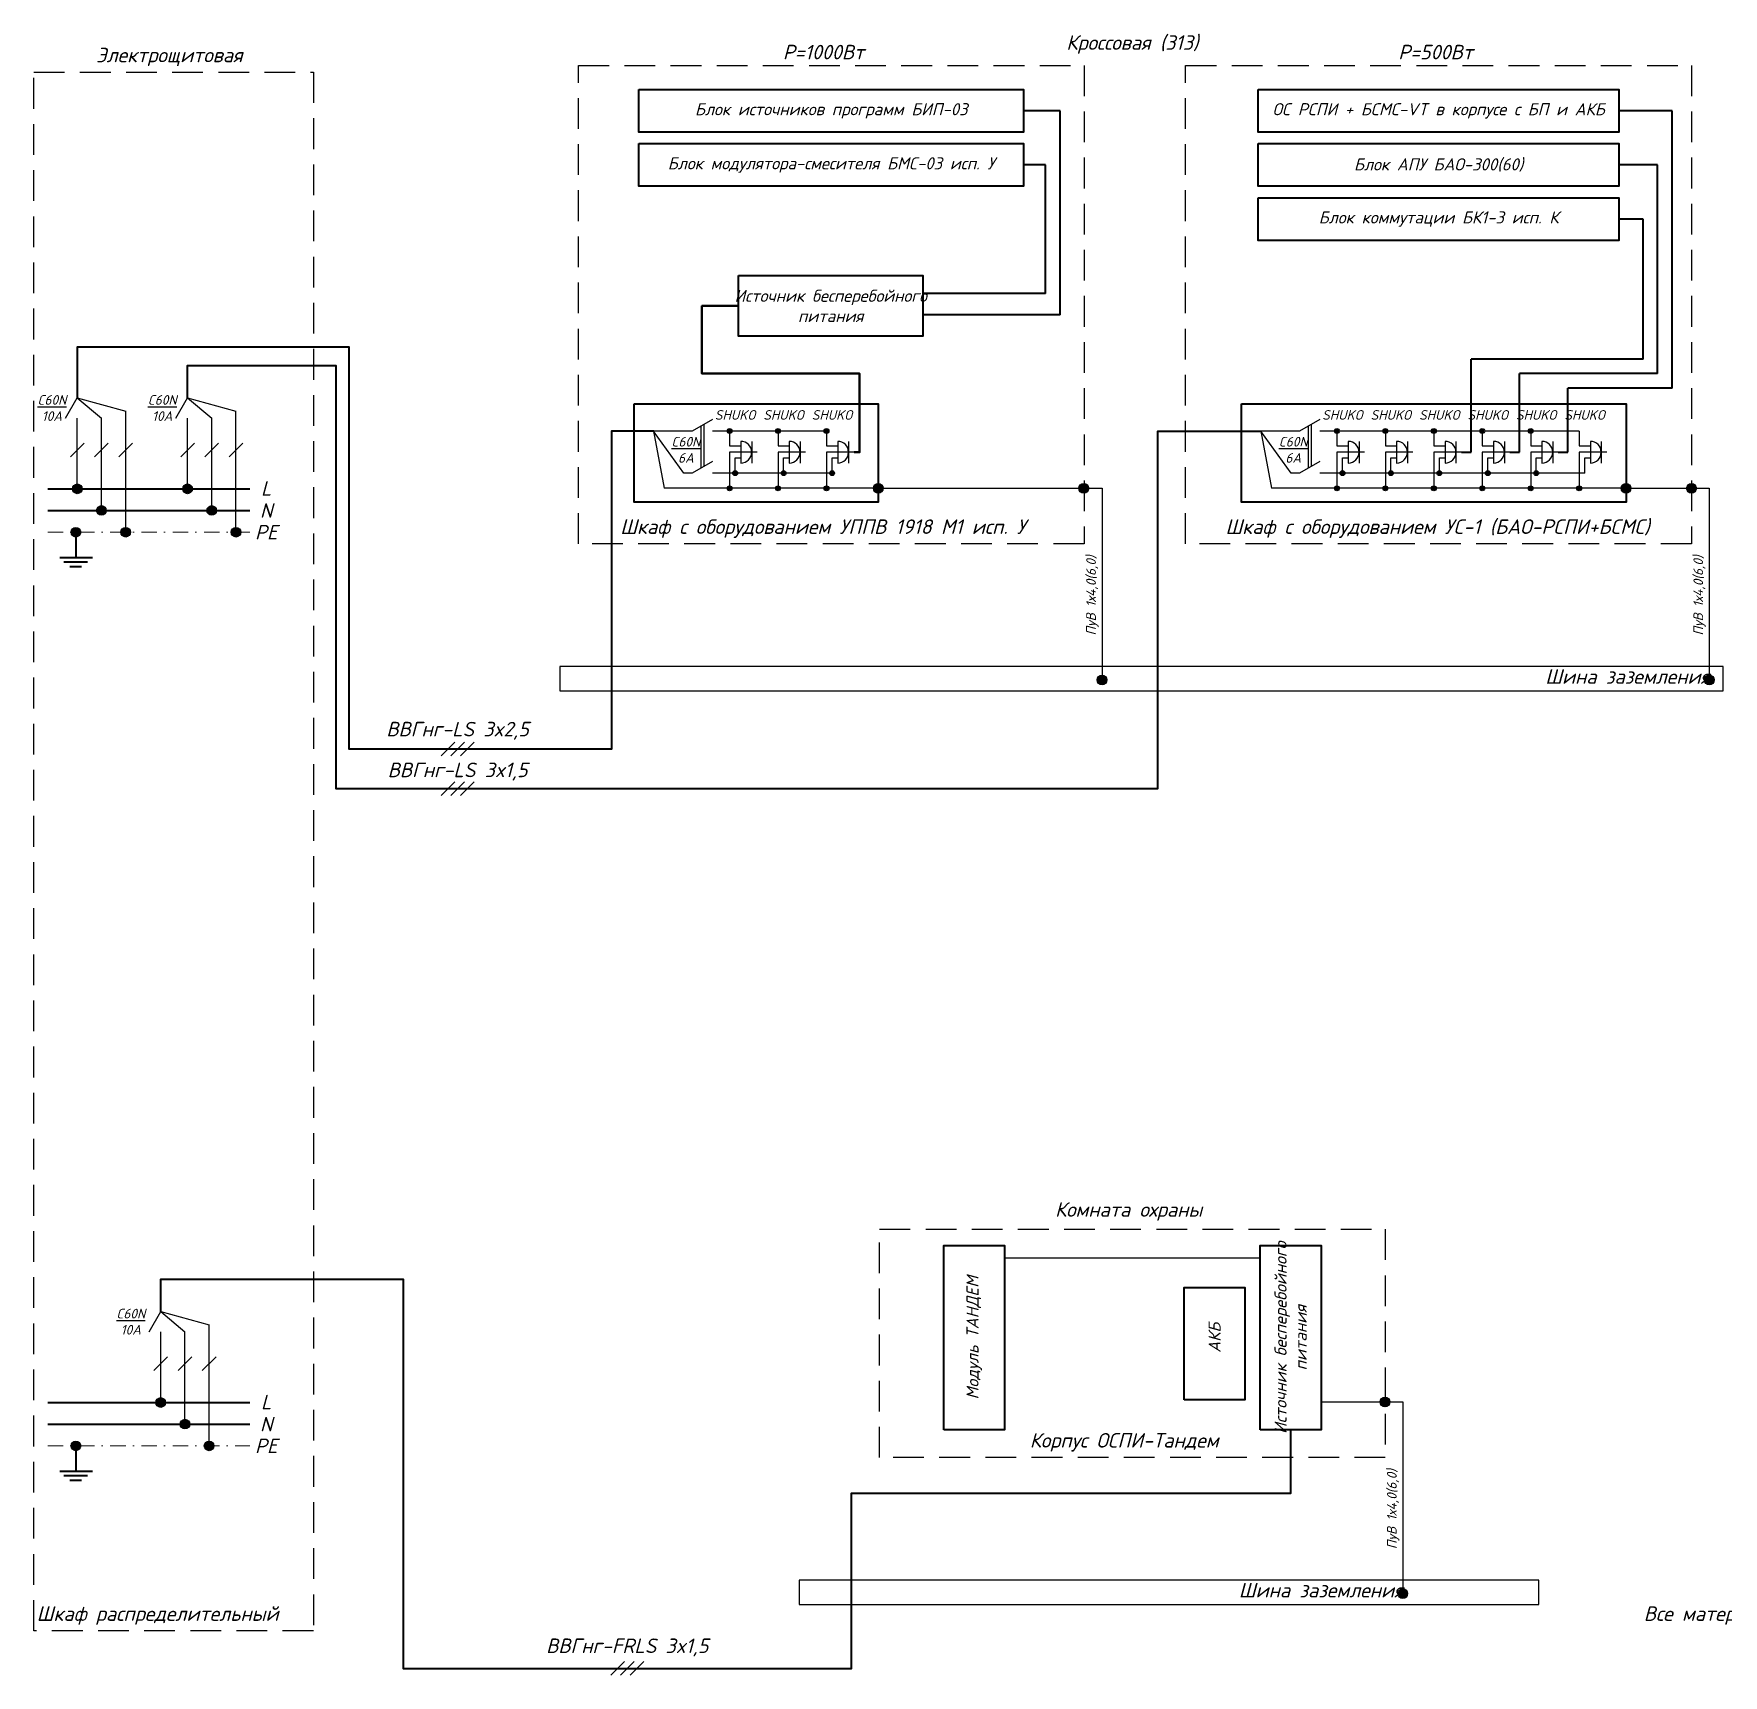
# Paper-space layout '5. СхЭлПит' of a CAD drawing. Header units: millimetres. Extents: x -121719 to 134905, y -9147 to 5699.
# Drawn here: x 72.7 to 421.5, y 60.9 to 399.9 of the extents above; entities that cross this region are included whole.
import ezdxf
from ezdxf.enums import TextEntityAlignment as Align

# ---------------------------------------------------------------- set-up
doc = ezdxf.new("R2018")
doc.units = ezdxf.units.MM
doc.linetypes.add('DASHDOT', pattern=[25.4, 12.7, -6.35, 0, -6.35])
doc.linetypes.add('штриховая2', pattern=[9.525, 6.35, -3.175])
doc.layers.add('102 Рамка', color=252, linetype='Continuous')
doc.layers.add('СС_Схема', color=7, linetype='Continuous', lineweight=30)
doc.styles.add('ISOCPEUR', font='isocpeui.ttf', dxfattribs={"height": 2.5})
doc.styles.get("Standard").update_dxf_attribs({"font": 'arial.ttf'})

psp = doc.layouts.new('5. СхЭлПит')

# ---------------------------------------------------------------- texts
at = {"layer": 'СС_Схема', "attachment_point": 5, "style": 'ISOCPEUR'}
for s, insert, char_height in [('Кроссовая (313)', (299.52, 397.67), 3), ('Р=1000Вт', (235.76, 396.11), 3), ('Р=500Вт', (362.12, 396.11), 3), ('{\\LC60N}\\P10А\\P', (76.47, 322.61), 2), ('{\\LC60N}\\P10А\\P', (99.24, 322.61), 2), ('SHUKO\\P', (217.53, 321.18), 2), ('SHUKO\\P', (227.53, 321.18), 2), ('SHUKO\\P', (237.53, 321.18), 2), ('SHUKO\\P', (342.91, 321.18), 2), ('SHUKO\\P', (352.91, 321.18), 2), ('SHUKO\\P', (362.91, 321.18), 2), ('SHUKO\\P', (372.91, 321.18), 2), ('SHUKO\\P', (382.91, 321.18), 2), ('SHUKO\\P', (392.91, 321.18), 2), ('{\\LC60N}\\P6А', (207.35, 313.98), 2), ('{\\LC60N}\\P6А', (332.74, 313.98), 2), ('L', (120.71, 306.02), 3), ('N', (120.71, 301.45), 3), ('PE', (120.71, 296.97), 3), ('Шкаф с оборудованием УППВ 1918 М1 исп. У\\P', (235.65, 297.7), 3), ('Шкаф с оборудованием УС-1 (БАО-РСПИ+БСМС)\\P', (362.53, 297.7), 3), ('Шина заземления\\P', (401.78, 267.16), 3), ('ВВГнг-LS 3x2,5', (160.22, 255.96), 3), ('ВВГнг-LS 3x1,5', (160.22, 247.53), 3), ('Комната охраны', (298.76, 156.7), 3), ('{\\LC60N}\\P10А\\P', (92.76, 133.94), 2), ('L', (120.71, 117.35), 3), ('N', (120.71, 112.78), 3), ('PE', (120.71, 108.3), 3), ('Корпус ОСПИ-Тандем\\P', (297.83, 109.03), 3), ('Шина заземления\\P', (338.51, 78.49), 3), ('ВВГнг-FRLS 3x1,5', (195.25, 66.67), 3)]:
    psp.add_mtext(s, dxfattribs=dict(at, insert=insert, char_height=char_height))
at = {"layer": 'СС_Схема', "style": 'ISOCPEUR'}
for s, insert, char_height, width, attachment_point in [('Электрощитовая', (100.71, 397.01), 3, 47.4542, 2), ('Блок источников программ БИП-03', (237.36, 383.97), 2.5, 79.4255, 5), ('ОС РСПИ + БСМС-VT в корпусе с БП и АКБ', (362.75, 383.97), 2.5, 74.4255, 5), ('Блок модулятора-смесителя БМС-03 исп. У', (237.36, 372.8), 2.5, 79.4255, 5), ('Блок АПУ БАО-300(60)', (362.75, 372.8), 2.5, 74.4255, 5), ('Блок коммутации БК1-3 исп. К', (362.75, 361.63), 2.5, 74.4255, 5), ('Источник бесперебойного\\Pпитания', (237.25, 343.7), 2.5, 38.0816, 5), ('Шкаф распределительный  ', (98.29, 75.15), 3, 47.4542, 2), ('\\pxql;Все материалы для подключения оборудования учтены в ЭОМ', (490.42, 75.15), 3, 170.6345, 2)]:
    psp.add_mtext(s, dxfattribs=dict(at, insert=insert, char_height=char_height, width=width, attachment_point=attachment_point))
at = {"layer": 'СС_Схема', "char_height": 2, "attachment_point": 5, "rotation": 90, "style": 'ISOCPEUR'}
for insert in [(291.27, 283.9), (416.63, 283.9), (353.37, 95.23)]:
    psp.add_mtext('ПуВ 1х4,0(6,0)', dxfattribs=dict(at, insert=insert))
at = {"layer": 'СС_Схема', "char_height": 2.5, "width": 38.0816, "attachment_point": 5, "rotation": 90, "style": 'ISOCPEUR'}
for s, insert in [('Источник бесперебойного\\Pпитания', (332.21, 130.63)), ('Модуль ТАНДЕМ', (266.87, 130.63)), ('АКБ', (316.5, 130.63))]:
    psp.add_mtext(s, dxfattribs=dict(at, insert=insert))

# ---------------------------------------------------------------- blocks, each defined once
blk = doc.blocks.new('*U285')
at = {"layer": '102 Рамка', "color": 0}
blk.add_lwpolyline([(594, 420), (0, 420), (0, 0), (594, 0)], close=True, dxfattribs=at)
at = {"layer": '102 Рамка', "color": 0, "const_width": 0.8}
for points in [[(589, 5), (589, 415), (20, 415), (20, 5)], [(8, 5), (20, 5), (20, 90), (8, 90)]]:
    blk.add_lwpolyline(points, close=True, dxfattribs=at)
at = {"layer": '102 Рамка', "color": 0}
for points, const_width in [([(5, 155), (20, 155), (20, 90), (5, 90), (5, 155)], 0.8), ([(10, 90), (10, 155)], 0.05), ([(15, 90), (15, 155)], 0.05), ([(5, 145), (20, 145)], 0.8), ([(5, 130), (20, 130)], 0.8), ([(5, 110), (20, 110)], 0.8), ([(13, 90), (13, 5)], 0.05), ([(8, 65), (20, 65)], 0.8), ([(8, 30), (20, 30)], 0.8)]:
    blk.add_lwpolyline(points, dxfattribs=dict(at, const_width=const_width))
blk.add_lwpolyline([(594, 5), (594, 0)], dxfattribs=at)
at = {"color": 7, "style": 'ISOCPEUR', "oblique": 10, "width": 0.8}
blk.add_attdef('НОМЕР-ЛИСТА', text='', height=2.5, dxfattribs=at).set_placement((567.56, 25), align=Align.MIDDLE_CENTER)
at = {"color": 7, "lineweight": 30, "oblique": 10, "width": 0.8, "flags": 104}
blk.add_attdef('НАИМЕНОВАНИЕ-ЧЕРТЕЖА', text='', height=2.5, dxfattribs=at).set_placement((504, 12.5), align=Align.MIDDLE_CENTER)
at = {"layer": '102 Рамка', "color": 7, "style": 'ISOCPEUR', "width": 0.8}
for s, p in [('Дата', (17.25, 146.5)), ('Подпись', (17.25, 131.5)), ('Фамилия', (17.25, 111.5)), ('Согласовано', (2.5, 93.5)), ('N.отд.долж.', (17.25, 91.5)), ('Взам. инв.No.', (10.5, 68)), ('Подп. и дата', (10.5, 33)), ('Инв.No. подп.', (10.5, 8))]:
    blk.add_text(s, height=2.5, rotation=90, dxfattribs=at).set_placement(p, align=Align.MIDDLE_LEFT)
blk.add_attdef('FORMATTEXT', text='', height=2.5, dxfattribs=at).set_placement((537.5, 3.75), align=Align.TOP_LEFT)

# ---------------------------------------------------------------- hatches: boundary and pattern name
at = {"layer": 'СС_Схема'}
h = psp.add_hatch(color=256, dxfattribs=at)
h.dxf.hatch_style = 1
edge = h.paths.add_edge_path()
edge.add_arc((216.37, 317.86), 0.5, 0, 360)
h = psp.add_hatch(color=256, dxfattribs=at)
h.dxf.hatch_style = 1
edge = h.paths.add_edge_path()
edge.add_arc((226.37, 317.86), 0.5, 0, 360)
h = psp.add_hatch(color=256, dxfattribs=at)
h.dxf.hatch_style = 1
edge = h.paths.add_edge_path()
edge.add_arc((236.37, 317.86), 0.5, 0, 360)
h = psp.add_hatch(color=256, dxfattribs=at)
h.dxf.hatch_style = 1
edge = h.paths.add_edge_path()
edge.add_arc((341.76, 317.86), 0.5, 0, 360)
h = psp.add_hatch(color=256, dxfattribs=at)
h.dxf.hatch_style = 1
edge = h.paths.add_edge_path()
edge.add_arc((351.76, 317.86), 0.5, 0, 360)
h = psp.add_hatch(color=256, dxfattribs=at)
h.dxf.hatch_style = 1
edge = h.paths.add_edge_path()
edge.add_arc((361.76, 317.86), 0.5, 0, 360)
h = psp.add_hatch(color=256, dxfattribs=at)
h.dxf.hatch_style = 1
edge = h.paths.add_edge_path()
edge.add_arc((371.76, 317.86), 0.5, 0, 360)
h = psp.add_hatch(color=256, dxfattribs=at)
h.dxf.hatch_style = 1
edge = h.paths.add_edge_path()
edge.add_arc((381.76, 317.86), 0.5, 0, 360)
h = psp.add_hatch(color=256, dxfattribs=at)
h.dxf.hatch_style = 1
edge = h.paths.add_edge_path()
edge.add_arc((217.53, 309.16), 0.5, 0, 360)
h = psp.add_hatch(color=256, dxfattribs=at)
h.dxf.hatch_style = 1
edge = h.paths.add_edge_path()
edge.add_arc((227.53, 309.16), 0.5, 0, 360)
h = psp.add_hatch(color=256, dxfattribs=at)
h.dxf.hatch_style = 1
edge = h.paths.add_edge_path()
edge.add_arc((237.53, 309.16), 0.5, 0, 360)
h = psp.add_hatch(color=256, dxfattribs=at)
h.dxf.hatch_style = 1
edge = h.paths.add_edge_path()
edge.add_arc((247.06, 306.03), 1, 0, 360)
h = psp.add_hatch(color=256, dxfattribs=at)
h.dxf.hatch_style = 1
edge = h.paths.add_edge_path()
edge.add_arc((289.49, 306.03), 1, 0, 360)
h = psp.add_hatch(color=256, dxfattribs=at)
h.dxf.hatch_style = 1
edge = h.paths.add_edge_path()
edge.add_arc((289.51, 306.03), 1, 0, 360)
h = psp.add_hatch(color=256, dxfattribs=at)
h.dxf.hatch_style = 1
edge = h.paths.add_edge_path()
edge.add_arc((342.91, 309.16), 0.5, 0, 360)
h = psp.add_hatch(color=256, dxfattribs=at)
h.dxf.hatch_style = 1
edge = h.paths.add_edge_path()
edge.add_arc((352.91, 309.16), 0.5, 0, 360)
h = psp.add_hatch(color=256, dxfattribs=at)
h.dxf.hatch_style = 1
edge = h.paths.add_edge_path()
edge.add_arc((362.91, 309.16), 0.5, 0, 360)
h = psp.add_hatch(color=256, dxfattribs=at)
h.dxf.hatch_style = 1
edge = h.paths.add_edge_path()
edge.add_arc((372.91, 309.16), 0.5, 0, 360)
h = psp.add_hatch(color=256, dxfattribs=at)
h.dxf.hatch_style = 1
edge = h.paths.add_edge_path()
edge.add_arc((382.91, 309.16), 0.5, 0, 360)
h = psp.add_hatch(color=256, dxfattribs=at)
h.dxf.hatch_style = 1
edge = h.paths.add_edge_path()
edge.add_arc((401.46, 306.03), 1, 0, 360)
h = psp.add_hatch(color=256, dxfattribs=at)
h.dxf.hatch_style = 1
edge = h.paths.add_edge_path()
edge.add_arc((414.96, 306.03), 1, 0, 360)
h = psp.add_hatch(color=256, dxfattribs=at)
h.dxf.hatch_style = 1
edge = h.paths.add_edge_path()
edge.add_arc((81.7, 305.92), 1, 0, 360)
h = psp.add_hatch(color=256, dxfattribs=at)
h.dxf.hatch_style = 1
edge = h.paths.add_edge_path()
edge.add_arc((104.47, 305.92), 1, 0, 360)
h = psp.add_hatch(color=256, dxfattribs=at)
h.dxf.hatch_style = 1
edge = h.paths.add_edge_path()
edge.add_arc((216.37, 306.03), 0.5, 0, 360)
h = psp.add_hatch(color=256, dxfattribs=at)
h.dxf.hatch_style = 1
edge = h.paths.add_edge_path()
edge.add_arc((226.37, 306.03), 0.5, 0, 360)
h = psp.add_hatch(color=256, dxfattribs=at)
h.dxf.hatch_style = 1
edge = h.paths.add_edge_path()
edge.add_arc((236.37, 306.03), 0.5, 0, 360)
h = psp.add_hatch(color=256, dxfattribs=at)
h.dxf.hatch_style = 1
edge = h.paths.add_edge_path()
edge.add_arc((341.76, 306.03), 0.5, 0, 360)
h = psp.add_hatch(color=256, dxfattribs=at)
h.dxf.hatch_style = 1
edge = h.paths.add_edge_path()
edge.add_arc((351.76, 306.03), 0.5, 0, 360)
h = psp.add_hatch(color=256, dxfattribs=at)
h.dxf.hatch_style = 1
edge = h.paths.add_edge_path()
edge.add_arc((361.76, 306.03), 0.5, 0, 360)
h = psp.add_hatch(color=256, dxfattribs=at)
h.dxf.hatch_style = 1
edge = h.paths.add_edge_path()
edge.add_arc((371.76, 306.03), 0.5, 0, 360)
h = psp.add_hatch(color=256, dxfattribs=at)
h.dxf.hatch_style = 1
edge = h.paths.add_edge_path()
edge.add_arc((381.76, 306.03), 0.5, 0, 360)
h = psp.add_hatch(color=256, dxfattribs=at)
h.dxf.hatch_style = 1
edge = h.paths.add_edge_path()
edge.add_arc((391.76, 306.03), 0.5, 0, 360)
h = psp.add_hatch(color=256, dxfattribs=at)
h.dxf.hatch_style = 1
edge = h.paths.add_edge_path()
edge.add_arc((86.7, 301.45), 1, 0, 360)
h = psp.add_hatch(color=256, dxfattribs=at)
h.dxf.hatch_style = 1
edge = h.paths.add_edge_path()
edge.add_arc((109.47, 301.45), 1, 0, 360)
h = psp.add_hatch(color=256, dxfattribs=at)
h.dxf.hatch_style = 1
edge = h.paths.add_edge_path()
edge.add_arc((81.41, 296.97), 1, 0, 360)
h = psp.add_hatch(color=256, dxfattribs=at)
h.dxf.hatch_style = 1
edge = h.paths.add_edge_path()
edge.add_arc((91.7, 296.97), 1, 0, 360)
h = psp.add_hatch(color=256, dxfattribs=at)
h.dxf.hatch_style = 1
edge = h.paths.add_edge_path()
edge.add_arc((114.47, 296.97), 1, 0, 360)
h = psp.add_hatch(color=256, dxfattribs=at)
h.dxf.hatch_style = 1
edge = h.paths.add_edge_path()
edge.add_arc((293.26, 266.45), 1, 0, 360)
h = psp.add_hatch(color=256, dxfattribs=at)
h.dxf.hatch_style = 1
edge = h.paths.add_edge_path()
edge.add_arc((418.63, 266.45), 1, 0, 360)
h = psp.add_hatch(color=256, dxfattribs=at)
h.dxf.hatch_style = 1
edge = h.paths.add_edge_path()
edge.add_arc((98.93, 117.25), 1, 0, 360)
h = psp.add_hatch(color=256, dxfattribs=at)
h.dxf.hatch_style = 1
edge = h.paths.add_edge_path()
edge.add_arc((351.67, 117.36), 1, 0, 360)
h = psp.add_hatch(color=256, dxfattribs=at)
h.dxf.hatch_style = 1
edge = h.paths.add_edge_path()
edge.add_arc((351.69, 117.36), 1, 0, 360)
h = psp.add_hatch(color=256, dxfattribs=at)
h.dxf.hatch_style = 1
edge = h.paths.add_edge_path()
edge.add_arc((103.93, 112.78), 1, 0, 360)
h = psp.add_hatch(color=256, dxfattribs=at)
h.dxf.hatch_style = 1
edge = h.paths.add_edge_path()
edge.add_arc((81.41, 108.3), 1, 0, 360)
h = psp.add_hatch(color=256, dxfattribs=at)
h.dxf.hatch_style = 1
edge = h.paths.add_edge_path()
edge.add_arc((108.93, 108.3), 1, 0, 360)
h = psp.add_hatch(color=256, dxfattribs=at)
h.dxf.hatch_style = 1
edge = h.paths.add_edge_path()
edge.add_arc((355.36, 77.78), 1, 0, 360)

# ---------------------------------------------------------------- linework, layer by layer
at = {"layer": 'СС_Схема', "lineweight": 40}
for p, q in [((284.62, 383.97), (277.07, 383.97)), ((284.62, 341.84), (284.62, 383.97)), ((410.96, 383.97), (399.96, 383.97)), ((410.96, 326.72), (410.96, 383.97)), ((281.62, 372.8), (277.07, 372.8)), ((281.62, 346.26), (281.62, 372.8)), ((407.96, 372.8), (399.96, 372.8)), ((407.96, 329.72), (407.96, 372.8)), ((404.96, 361.63), (399.96, 361.63)), ((404.96, 332.72), (404.96, 361.63)), ((281.62, 346.26), (256.29, 346.26)), ((284.62, 341.84), (256.29, 341.84)), ((369.45, 313.49), (369.45, 332.72)), ((404.96, 332.72), (369.45, 332.72)), ((407.96, 329.72), (379.45, 329.72)), ((379.45, 313.49), (379.45, 329.72)), ((410.96, 326.72), (389.45, 326.72)), ((389.45, 313.49), (389.45, 326.72)), ((367.45, 313.49), (369.45, 313.49)), ((377.45, 313.49), (379.45, 313.49)), ((387.45, 313.49), (389.45, 313.49))]:
    psp.add_line(p, q, dxfattribs=at)
at = {"layer": 'СС_Схема', "lineweight": 30, "ltscale": 0.25}
for p, q in [((79.3, 320.54), (81.7, 324.68)), ((81.7, 324.68), (86.7, 320.54)), ((102.07, 320.54), (104.47, 324.68)), ((104.47, 324.68), (109.47, 320.54)), ((81.7, 305.92), (81.7, 320.54)), ((86.7, 301.45), (86.7, 320.54)), ((104.47, 305.92), (104.47, 320.54)), ((109.47, 301.45), (109.47, 320.54)), ((208.67, 317.86), (200.65, 317.86)), ((206.95, 309.16), (200.65, 317.86)), ((212.82, 320.26), (208.67, 317.86)), ((236.37, 317.86), (212.82, 317.86)), ((334.06, 317.86), (326.03, 317.86)), ((332.33, 309.16), (326.03, 317.86)), ((338.2, 320.26), (334.06, 317.86)), ((391.76, 317.86), (338.2, 317.86)), ((80.28, 312.53), (83.11, 315.36)), ((85.28, 312.53), (88.11, 315.36)), ((90.28, 312.53), (93.11, 315.36)), ((103.05, 312.53), (105.88, 315.36)), ((108.05, 312.53), (110.88, 315.36)), ((113.05, 312.53), (115.88, 315.36)), ((212.82, 311.55), (208.67, 309.16)), ((338.2, 311.55), (334.06, 309.16)), ((208.67, 309.16), (206.95, 309.16)), ((237.53, 309.16), (212.82, 309.16)), ((334.06, 309.16), (332.33, 309.16)), ((392.91, 309.16), (338.2, 309.16)), ((156.81, 250.78), (159.63, 253.61)), ((158.81, 250.78), (161.63, 253.61)), ((160.81, 250.78), (163.63, 253.61)), ((156.81, 242.59), (159.63, 245.42)), ((158.81, 242.59), (161.63, 245.42)), ((160.81, 242.59), (163.63, 245.42)), ((96.54, 131.87), (98.93, 136.02)), ((98.93, 136.02), (103.93, 131.87)), ((98.93, 117.25), (98.93, 131.87)), ((103.93, 112.78), (103.93, 131.87)), ((97.52, 123.86), (100.35, 126.69)), ((102.52, 123.86), (105.35, 126.69)), ((107.52, 123.86), (110.35, 126.69)), ((191.84, 60.93), (194.67, 63.76)), ((193.84, 60.93), (196.67, 63.76)), ((195.84, 60.93), (198.67, 63.76))]:
    psp.add_line(p, q, dxfattribs=at)
at = {"layer": 'СС_Схема', "ltscale": 0.25}
for p, q in [((81.7, 324.68), (91.7, 321.96)), ((104.47, 324.68), (114.47, 321.96)), ((91.7, 296.97), (91.7, 321.96)), ((114.47, 296.97), (114.47, 321.96)), ((98.93, 136.02), (108.93, 133.29)), ((108.93, 108.3), (108.93, 133.29))]:
    psp.add_line(p, q, dxfattribs=at)
at = {"layer": 'СС_Схема', "lineweight": 30}
for p, q in [((200.65, 317.86), (202.86, 306.03)), ((326.03, 317.86), (328.25, 306.03)), ((247.06, 306.03), (202.86, 306.03)), ((389.27, 306.03), (328.25, 306.03)), ((401.46, 306.03), (389.27, 306.03))]:
    psp.add_line(p, q, dxfattribs=at)
at = {"layer": 'СС_Схема'}
for p, q in [((210.41, 318.87), (210.41, 310.16)), ((211.08, 319.25), (211.08, 310.55)), ((335.8, 318.87), (335.8, 310.16)), ((336.46, 319.25), (336.46, 310.55)), ((247.06, 306.03), (289.49, 306.03)), ((401.46, 306.03), (414.96, 306.03)), ((338.5, 117.36), (351.67, 117.36))]:
    psp.add_line(p, q, dxfattribs=at)
at = {"layer": 'СС_Схема', "lineweight": 25, "ltscale": 0.25}
for p, q in [((218.69, 315.73), (218.69, 311.24)), ((228.69, 315.73), (228.69, 311.24)), ((238.69, 315.73), (238.69, 311.24)), ((344.08, 315.73), (344.08, 311.24)), ((354.08, 315.73), (354.08, 311.24)), ((364.08, 315.73), (364.08, 311.24)), ((374.08, 315.73), (374.08, 311.24)), ((384.08, 315.73), (384.08, 311.24)), ((394.08, 315.73), (394.08, 311.24))]:
    psp.add_line(p, q, dxfattribs=at)
at = {"layer": 'СС_Схема', "lineweight": 25}
for p, q in [((220.94, 315.73), (220.94, 311.24)), ((230.94, 315.73), (230.94, 311.24)), ((240.94, 315.73), (240.94, 311.24)), ((346.32, 315.73), (346.32, 311.24)), ((356.32, 315.73), (356.32, 311.24)), ((366.32, 315.73), (366.32, 311.24)), ((376.32, 315.73), (376.32, 311.24)), ((386.32, 315.73), (386.32, 311.24)), ((396.32, 315.73), (396.32, 311.24))]:
    psp.add_line(p, q, dxfattribs=at)
at = {"layer": 'СС_Схема', "linetype": 'DASHDOT', "lineweight": 20, "ltscale": 0.25}
for p, q in [((75.62, 296.97), (117.3, 296.97)), ((75.62, 108.3), (117.3, 108.3))]:
    psp.add_line(p, q, dxfattribs=at)
at = {"layer": 'СС_Схема', "lineweight": 40, "ltscale": 0.25}
for p, q in [((81.41, 296.97), (81.41, 291.78)), ((84.88, 291.7), (78.08, 291.7)), ((83.79, 290.76), (78.94, 290.76)), ((82.6, 289.82), (80.19, 289.82)), ((81.41, 108.3), (81.41, 103.11)), ((84.88, 103.03), (78.08, 103.03)), ((83.79, 102.09), (78.94, 102.09)), ((82.6, 101.15), (80.19, 101.15))]:
    psp.add_line(p, q, dxfattribs=at)
at = {"layer": 'СС_Схема', "linetype": 'штриховая2', "lineweight": 30}
psp.add_lwpolyline([(72.73, 391.96), (130.45, 391.96), (130.45, 70.09), (72.73, 70.09), (72.73, 391.96)], dxfattribs=at)
for points in [[(185.15, 393.37), (289.57, 393.37), (289.57, 294.54), (185.15, 294.54)], [(310.53, 393.37), (414.96, 393.37), (414.96, 294.54), (310.53, 294.54)], [(247.33, 153.03), (351.75, 153.03), (351.75, 105.87), (247.33, 105.87)]]:
    psp.add_lwpolyline(points, close=True, dxfattribs=at)
at = {"layer": 'СС_Схема', "lineweight": 40, "ltscale": 5}
for points in [[(197.65, 388.37), (277.07, 388.37), (277.07, 379.57), (197.65, 379.57)], [(325.53, 388.37), (399.96, 388.37), (399.96, 379.57), (325.53, 379.57)], [(197.65, 377.2), (277.07, 377.2), (277.07, 368.4), (197.65, 368.4)], [(325.53, 377.2), (399.96, 377.2), (399.96, 368.4), (325.53, 368.4)], [(325.53, 366.03), (399.96, 366.03), (399.96, 357.23), (325.53, 357.23)], [(218.21, 349.99), (256.29, 349.99), (256.29, 337.42), (218.21, 337.42)], [(196.65, 323.45), (247.06, 323.45), (247.06, 303.18), (196.65, 303.18)], [(322.03, 323.45), (401.46, 323.45), (401.46, 303.18), (322.03, 303.18)], [(260.58, 111.59), (260.58, 149.67), (273.16, 149.67), (273.16, 111.59)], [(325.92, 111.59), (325.92, 149.67), (338.5, 149.67), (338.5, 111.59)], [(310.21, 117.8), (310.21, 141.03), (322.78, 141.03), (322.78, 117.8)]]:
    psp.add_lwpolyline(points, close=True, dxfattribs=at)
at = {"layer": 'СС_Схема', "lineweight": 50}
psp.add_lwpolyline([(218.21, 343.7), (210.67, 343.7), (210.67, 329.71), (243.2, 329.71), (243.2, 313.49), (242.06, 313.49)], dxfattribs=at)
at = {"layer": 'СС_Схема', "lineweight": 40}
for points in [[(200.7, 317.86), (191.98, 317.86), (191.98, 252.19), (137.83, 252.19), (137.83, 335.16), (81.7, 335.16), (81.7, 324.68)], [(104.47, 324.68), (104.47, 331.39), (135.1, 331.39), (135.1, 244.01), (304.76, 244.01), (304.76, 317.86), (326.03, 317.86)], [(98.93, 136.02), (98.93, 142.72), (148.95, 142.72), (148.95, 62.35), (241.55, 62.35), (241.55, 98.54), (332.21, 98.54), (332.21, 111.59)]]:
    psp.add_lwpolyline(points, dxfattribs=at)
at = {"layer": 'СС_Схема', "lineweight": 30, "ltscale": 0.25}
for points in [[(216.37, 317.86), (216.37, 314.78), (218.69, 314.78)], [(226.37, 317.86), (226.37, 314.78), (228.69, 314.78)], [(236.37, 317.86), (236.37, 314.78), (238.69, 314.78)], [(341.76, 317.86), (341.76, 314.78), (344.08, 314.78)], [(351.76, 317.86), (351.76, 314.78), (354.08, 314.78)], [(361.76, 317.86), (361.76, 314.78), (364.08, 314.78)], [(371.76, 317.86), (371.76, 314.78), (374.08, 314.78)], [(381.76, 317.86), (381.76, 314.78), (384.08, 314.78)], [(391.76, 317.86), (391.76, 314.78), (394.08, 314.78)], [(217.53, 309.16), (217.53, 312.3), (218.69, 312.3)], [(227.53, 309.16), (227.53, 312.3), (228.69, 312.3)], [(237.53, 309.16), (237.53, 312.3), (238.69, 312.3)], [(342.91, 309.16), (342.91, 312.3), (344.08, 312.3)], [(352.91, 309.16), (352.91, 312.3), (354.08, 312.3)], [(362.91, 309.16), (362.91, 312.3), (364.08, 312.3)], [(372.91, 309.16), (372.91, 312.3), (374.08, 312.3)], [(382.91, 309.16), (382.91, 312.3), (384.08, 312.3)], [(392.91, 309.16), (392.91, 312.3), (394.08, 312.3)]]:
    psp.add_lwpolyline(points, dxfattribs=at)
at = {"layer": 'СС_Схема', "lineweight": 30}
for points in [[(222.06, 313.49), (216.37, 313.49), (216.37, 306.03)], [(232.06, 313.49), (226.37, 313.49), (226.37, 306.03)], [(242.06, 313.49), (236.37, 313.49), (236.37, 306.03)], [(347.45, 313.49), (341.76, 313.49), (341.76, 306.03)], [(357.45, 313.49), (351.76, 313.49), (351.76, 306.03)], [(367.45, 313.49), (361.76, 313.49), (361.76, 306.03)], [(377.45, 313.49), (371.76, 313.49), (371.76, 306.03)], [(387.45, 313.49), (381.76, 313.49), (381.76, 306.03)], [(397.45, 313.49), (391.76, 313.49), (391.76, 306.03)], [(273.16, 147.11), (325.92, 147.11)]]:
    psp.add_lwpolyline(points, dxfattribs=at)
at = {"layer": 'СС_Схема', "lineweight": 40, "ltscale": 0.25}
for points in [[(75.62, 305.92), (117.3, 305.92)], [(75.62, 117.25), (117.3, 117.25)]]:
    psp.add_lwpolyline(points, dxfattribs=at)
at = {"layer": 'СС_Схема'}
for points in [[(289.57, 306.03), (293.26, 306.03), (293.26, 266.45)], [(414.94, 306.03), (418.63, 306.03), (418.63, 266.45)], [(351.67, 117.36), (355.36, 117.36), (355.36, 77.78)]]:
    psp.add_lwpolyline(points, dxfattribs=at)
at = {"layer": 'СС_Схема', "lineweight": 40, "ltscale": 0.5}
for points in [[(75.62, 301.45), (117.3, 301.45)], [(75.62, 112.78), (117.3, 112.78)]]:
    psp.add_lwpolyline(points, dxfattribs=at)
at = {"layer": 'СС_Схема'}
for points in [[(181.32, 264.2), (421.51, 264.2), (421.51, 269.24), (181.32, 269.24)], [(230.77, 75.53), (383.46, 75.53), (383.46, 80.57), (230.77, 80.57)]]:
    psp.add_lwpolyline(points, close=True, dxfattribs=at)
for centre, radius in [((216.37, 317.86), 0.5), ((226.37, 317.86), 0.5), ((236.37, 317.86), 0.5), ((341.76, 317.86), 0.5), ((351.76, 317.86), 0.5), ((361.76, 317.86), 0.5), ((371.76, 317.86), 0.5), ((381.76, 317.86), 0.5), ((217.53, 309.16), 0.5), ((227.53, 309.16), 0.5), ((237.53, 309.16), 0.5), ((247.06, 306.03), 1), ((289.49, 306.03), 1), ((289.51, 306.03), 1), ((342.91, 309.16), 0.5), ((352.91, 309.16), 0.5), ((362.91, 309.16), 0.5), ((372.91, 309.16), 0.5), ((382.91, 309.16), 0.5), ((401.46, 306.03), 1), ((414.96, 306.03), 1), ((81.7, 305.92), 1), ((104.47, 305.92), 1), ((216.37, 306.03), 0.5), ((226.37, 306.03), 0.5), ((236.37, 306.03), 0.5), ((341.76, 306.03), 0.5), ((351.76, 306.03), 0.5), ((361.76, 306.03), 0.5), ((371.76, 306.03), 0.5), ((381.76, 306.03), 0.5), ((391.76, 306.03), 0.5), ((86.7, 301.45), 1), ((109.47, 301.45), 1), ((81.41, 296.97), 1), ((91.7, 296.97), 1), ((114.47, 296.97), 1), ((293.26, 266.45), 1), ((418.63, 266.45), 1), ((98.93, 117.25), 1), ((351.67, 117.36), 1), ((351.69, 117.36), 1), ((103.93, 112.78), 1), ((81.41, 108.3), 1), ((108.93, 108.3), 1), ((355.36, 77.78), 1)]:
    psp.add_circle(centre, radius, dxfattribs=at)
at = {"layer": 'СС_Схема', "lineweight": 25}
for centre in [(218.69, 313.49), (228.69, 313.49), (238.69, 313.49), (344.08, 313.49), (354.08, 313.49), (364.08, 313.49), (374.08, 313.49), (384.08, 313.49), (394.08, 313.49)]:
    psp.add_arc(centre, 2.24, 270, 90, dxfattribs=at)

# ---------------------------------------------------------------- block references
at = {"color": 7, "lineweight": 30}
ref = psp.add_blockref('*U285', (0.1, 0.09), dxfattribs=at)
ref.add_attrib('FORMATTEXT', 'Формат А2', dxfattribs={"layer": '102 Рамка', "color": 7, "height": 2.5, "style": 'ISOCPEUR', "width": 0.8}).set_placement((537.6, 3.84), align=Align.TOP_LEFT)
ref.add_attrib('НОМЕР-ЛИСТА', '5', dxfattribs={"color": 7, "height": 2.5, "style": 'ISOCPEUR', "oblique": 10, "width": 0.8}).set_placement((567.66, 25.09), align=Align.MIDDLE_CENTER)
lines = psp.add_mtext('\\W0.8000;Схема электропитания оборудования', dxfattribs={"color": 7, "insert": (504.1, 12.59), "char_height": 68.5829, "attachment_point": 1})
ref.add_attrib('НАИМЕНОВАНИЕ-ЧЕРТЕЖА', '', (504.1, 12.59), dxfattribs={"flags": 104}).embed_mtext(lines)

psp.set_redraw_order([(e.dxf.handle, doc.entitydb.next_handle()) for e in psp.query("TEXT MTEXT ATTDEF DIMENSION ARC_DIMENSION")])  # texts and dimensions are drawn at this point

doc.saveas('drawing.dxf')
